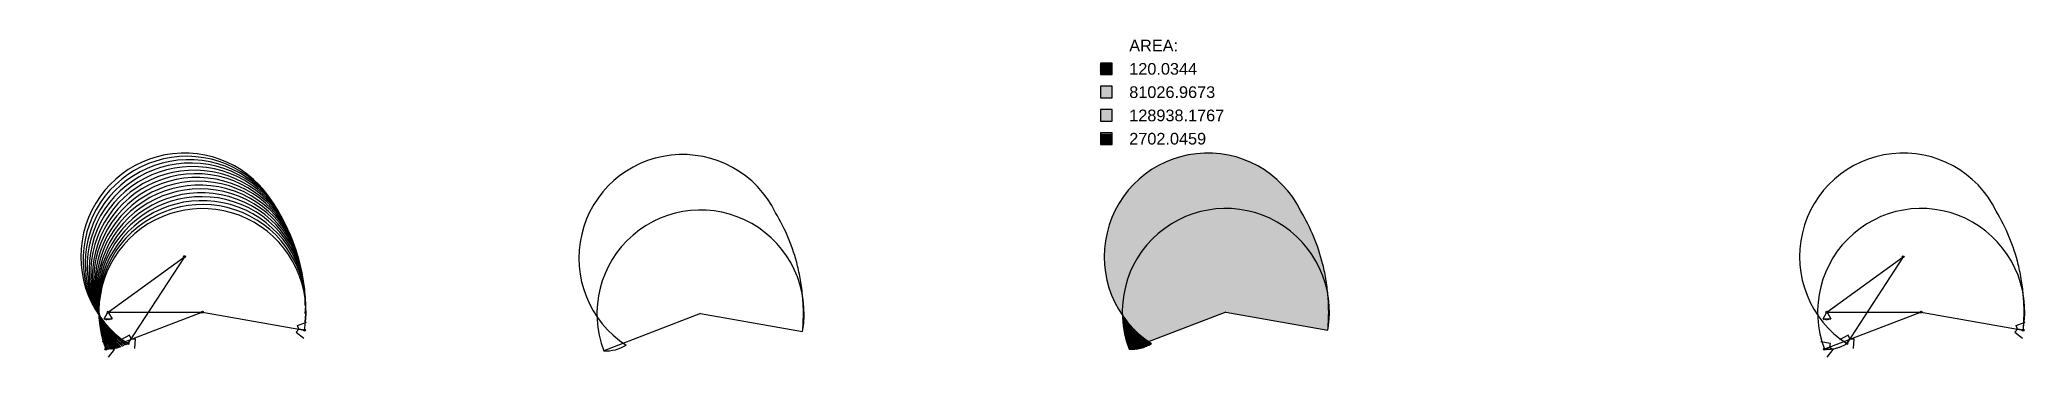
# Model space of a CAD drawing. Header units: millimetres. Extents: x 875 to 10533, y 576 to 5409.
# Drawn here: x 1179 to 6296, y 4591 to 5409 of the extents above; entities that cross this region are included whole.
import ezdxf

# ---------------------------------------------------------------- set-up
doc = ezdxf.new("R2010")
doc.units = ezdxf.units.MM
doc.styles.get("Standard").update_dxf_attribs({"font": 'arial.ttf'})

msp = doc.modelspace()

# ---------------------------------------------------------------- texts
for s, p in [('AREA:', (3987.2, 5378.9)), ('120.0344', (3987.2, 5318.9)), ('81026.9673', (3987.2, 5258.9)), ('128938.1767', (3987.2, 5198.9)), ('2702.0459', (3987.2, 5138.9))]:
    msp.add_text(s, height=30).set_placement(p)

# ---------------------------------------------------------------- blocks, each defined once
blk = doc.blocks.new('Block1')
for p, q in [((-10, -17.3), (-1.3, -2.2)), ((-10, -17.3), (10, -17.3)), ((-8.8, -20.1), (-6, -17.3)), ((-4.8, -20.1), (-2, -17.3)), ((-0.8, -20.1), (2, -17.3)), ((1.3, -2.2), (10, -17.3)), ((3.2, -20.1), (6, -17.3))]:
    blk.add_line(p, q)
blk.add_circle((0, 0), 2.5)
blk = doc.blocks.new('Block2')
blk.add_line((0, 0), (243, 0))
for centre in [(0, 0), (243, 0)]:
    blk.add_circle(centre, 2.5)
blk = doc.blocks.new('Block3')
for p, q in [((0, 0), (267, 0)), ((247, 8.7), (268.7, 21.2)), ((252, 0), (247, 8.7)), ((252, 0), (247, -8.7)), ((267, 0), (252, 0)), ((247, -8.7), (268.7, -21.2))]:
    blk.add_line(p, q)
for centre in [(0, 0), (267, 0)]:
    blk.add_circle(centre, 2.5)
blk = doc.blocks.new('*U7')
blk.add_arc((0, -85.7), 267, 350, 201)
blk = doc.blocks.new('*U8')
at = {"color": 0, "linetype": 'ByBlock', "lineweight": -2, "transparency": 16777216}
for p, rotation in [((5931.2, 4919.2), 35.99999999999822), ((5940, 4912.9), 33.59999999999825), ((5948.5, 4906.2), 31.19999999999842), ((5956.7, 4899.2), 28.79999999999874), ((5964.6, 4891.8), 26.39999999999877), ((5972.1, 4884.1), 23.99999999999867), ((5979.4, 4876.2), 21.5999999999987), ((5986.3, 4867.9), 19.19999999999889), ((5992.9, 4859.3), 16.79999999999919), ((5999.1, 4850.5), 14.39999999999925), ((6004.9, 4841.4), 11.99999999999953), ((6010.3, 4832), 9.599999999999868), ((6015.3, 4822.5), 7.199999999999929), ((6020, 4812.7), 4.799999999999827), ((6024.2, 4802.8), 2.399999999999955)]:
    blk.add_blockref('*U7', p, dxfattribs=dict(at, rotation=rotation))
blk.add_blockref('*U7', (6028, 4792.7), dxfattribs=at)

# ---------------------------------------------------------------- hatches: boundary and pattern name
h = msp.add_hatch()
h.set_pattern_fill('NET3', color=256)
h.paths.add_polyline_path([(4498.9, 4753.4, -0.003804), (4499.6, 4745.7, -0.020947), (4501.1, 4703.2, -0.020947), (4498.9, 4660.7, 0.087489)])
h.paths.add_polyline_path([(3942.8, 5348.9), (3912.8, 5348.9), (3912.8, 5318.9), (3942.8, 5318.9)])
h = msp.add_hatch()
h.set_pattern_fill('ANGLE', color=256)
h.set_pattern_definition([(0, (0, 0), (0, 6.985), [5.08, -1.905]), (90, (0, 0), (-6.985, 4e-16), [5.08, -1.905])])
h.paths.add_polyline_path([(3969.1, 4699.3, -0.929792), (4498.9, 4753.4, 0.017142), (4494.6, 4788, 0.020947), (4486.1, 4829.7, 0.073435), (4429.6, 4966.9, 1.075509)])
h.paths.add_polyline_path([(3942.8, 5288.9), (3912.8, 5288.9), (3912.8, 5258.9), (3942.8, 5258.9)])
h = msp.add_hatch()
h.set_pattern_fill('MUDST', color=256)
h.paths.add_polyline_path([(4499.6, 4745.7, 0.003804), (4498.9, 4753.4, 0.929792), (3969.1, 4699.3, 0.091183), (4037.1, 4630.7), (4236, 4707.1), (4498.9, 4660.7, 0.020947), (4501.1, 4703.2, 0.020947)])
h.paths.add_polyline_path([(3942.8, 5228.9), (3912.8, 5228.9), (3912.8, 5198.9), (3942.8, 5198.9)])
h = msp.add_hatch()
h.set_pattern_fill('LINE', color=256)
h.paths.add_polyline_path([(3969.1, 4699.3, 0.084562), (3986.7, 4611.4), (4037.1, 4630.7, -0.091183)])
h.paths.add_polyline_path([(4037.1, 4630.7), (3986.7, 4611.4, 0.158384), (4044.2, 4626, -0.007967)])
h.paths.add_polyline_path([(3942.8, 5168.9), (3912.8, 5168.9), (3912.8, 5138.9), (3942.8, 5138.9)])

# ---------------------------------------------------------------- linework, layer by layer
for p, q in [((5785, 4707.1), (5981.6, 4849.9)), ((5981.6, 4849.9), (5836.2, 4626)), ((2882.4, 4703.2), (2633.2, 4607.5)), ((2882.4, 4703.2), (3145.4, 4656.8)), ((4236, 4707.1), (3986.7, 4611.4)), ((4236, 4707.1), (4498.9, 4660.7)), ((5775, 4689.7), (5783.7, 4704.9)), ((5775, 4689.7), (5795, 4689.7)), ((5776.2, 4686.9), (5779, 4689.7)), ((6028, 4707.1), (5778.7, 4611.4)), ((5780.2, 4686.9), (5783, 4689.7)), ((5784.2, 4686.9), (5787, 4689.7)), ((5785, 4707.1), (6028, 4707.1)), ((5786.2, 4704.9), (5795, 4689.7)), ((5788.2, 4686.9), (5791, 4689.7)), ((6028, 4707.1), (6290.9, 4660.7)), ((6276.2, 4663.3), (6269.7, 4655.6)), ((6272.7, 4672.7), (6296.2, 4681.2)), ((6276.2, 4663.3), (6272.7, 4672.7)), ((6290.9, 4660.7), (6276.2, 4663.3)), ((5794.3, 4626.6), (5769.6, 4630.5)), ((5778.7, 4611.4), (5792.7, 4616.7)), ((5800.5, 4610.5), (5784.8, 4591)), ((5792.7, 4616.7), (5794.3, 4626.6)), ((5792.7, 4616.7), (5800.5, 4610.5)), ((5839.8, 4647.5), (5817.5, 4636.1)), ((5836.2, 4626), (5844.3, 4638.5)), ((5844.3, 4638.5), (5839.8, 4647.5)), ((5844.3, 4638.5), (5854.3, 4638)), ((5854.3, 4638), (5853, 4613.1)), ((6269.7, 4655.6), (6288.9, 4639.6))]:
    msp.add_line(p, q)
for points in [[(3912.8, 5318.9), (3942.8, 5318.9), (3942.8, 5348.9), (3912.8, 5348.9)], [(3912.8, 5258.9), (3942.8, 5258.9), (3942.8, 5288.9), (3912.8, 5288.9)], [(3912.8, 5198.9), (3942.8, 5198.9), (3942.8, 5228.9), (3912.8, 5228.9)], [(3912.8, 5138.9), (3942.8, 5138.9), (3942.8, 5168.9), (3912.8, 5168.9)]]:
    msp.add_lwpolyline(points, close=True)
for points in [[(4498.9, 4660.7, 0.020947), (4501.1, 4703.2, 0.020947), (4499.6, 4745.7, 0.020947), (4494.6, 4788, 0.020947), (4486.1, 4829.7, 0.073435), (4429.6, 4966.9, 1.315067), (4044.2, 4626)], [(3145.4, 4656.8, 0.020947), (3147.5, 4699.3, 0.020947), (3146, 4741.9, 0.020947), (3141, 4784.1, 0.020947), (3132.5, 4825.8, 0.073435), (3076, 4963.1, 1.315067), (2690.6, 4622.1)]]:
    msp.add_lwpolyline(points, format="xyb")
for centre in [(5981.6, 4849.9), (5981.6, 4849.9), (5785, 4707.1), (5785, 4707.1), (5785, 4707.1), (6028, 4707.1), (6028, 4707.1), (6028, 4707.1), (6290.9, 4660.7), (5778.7, 4611.4), (5836.2, 4626)]:
    msp.add_circle(centre, 2.5)
for centre, radius, start, end in [((5981.6, 4849.9), 267, 26, 237), ((2882.4, 4703.2), 267, 350, 201), ((4236, 4707.1), 267, 350, 201), ((6028, 4707.1), 267, 350, 201), ((5785, 4707.1), 508.1, 13.9641, 30.7641), ((5785, 4707.1), 508.1, 9.1641, 13.9641), ((5785, 4707.1), 508.1, 4.3641, 9.1641), ((5785, 4707.1), 508.1, 359.5641, 4.3641), ((5785, 4707.1), 508.1, 354.7641, 359.5641), ((2639.4, 4703.2), 95.9, 266.2533, 302.2533), ((3993, 4707.1), 95.9, 266.2533, 302.2533), ((5785, 4707.1), 95.9, 266.2533, 273.4533), ((5785, 4707.1), 95.9, 273.4533, 278.2533), ((5785, 4707.1), 95.9, 278.2533, 283.0533), ((5785, 4707.1), 95.9, 283.0533, 287.8533), ((5785, 4707.1), 95.9, 287.8533, 292.6533), ((5785, 4707.1), 95.9, 292.6533, 297.4533), ((5785, 4707.1), 95.9, 297.4533, 302.2533)]:
    msp.add_arc(centre, radius, start, end)

# ---------------------------------------------------------------- block references
for name, p in [('*U8', (-4429.2, 0)), ('Block1', (1355.8, 4707.1)), ('Block2', (1355.8, 4707.1))]:
    msp.add_blockref(name, p)
for name, p, rotation in [('Block3', (1552.4, 4849.9), 237), ('Block2', (1355.8, 4707.1), 36), ('Block3', (1598.8, 4707.1), 201), ('Block3', (1598.8, 4707.1), 350.0000000000001)]:
    msp.add_blockref(name, p, dxfattribs=dict(rotation=rotation))

msp.set_redraw_order([(e.dxf.handle, doc.entitydb.next_handle()) for e in msp.query("TEXT MTEXT ATTDEF DIMENSION ARC_DIMENSION")])  # texts and dimensions are drawn at this point

doc.saveas('drawing.dxf')
